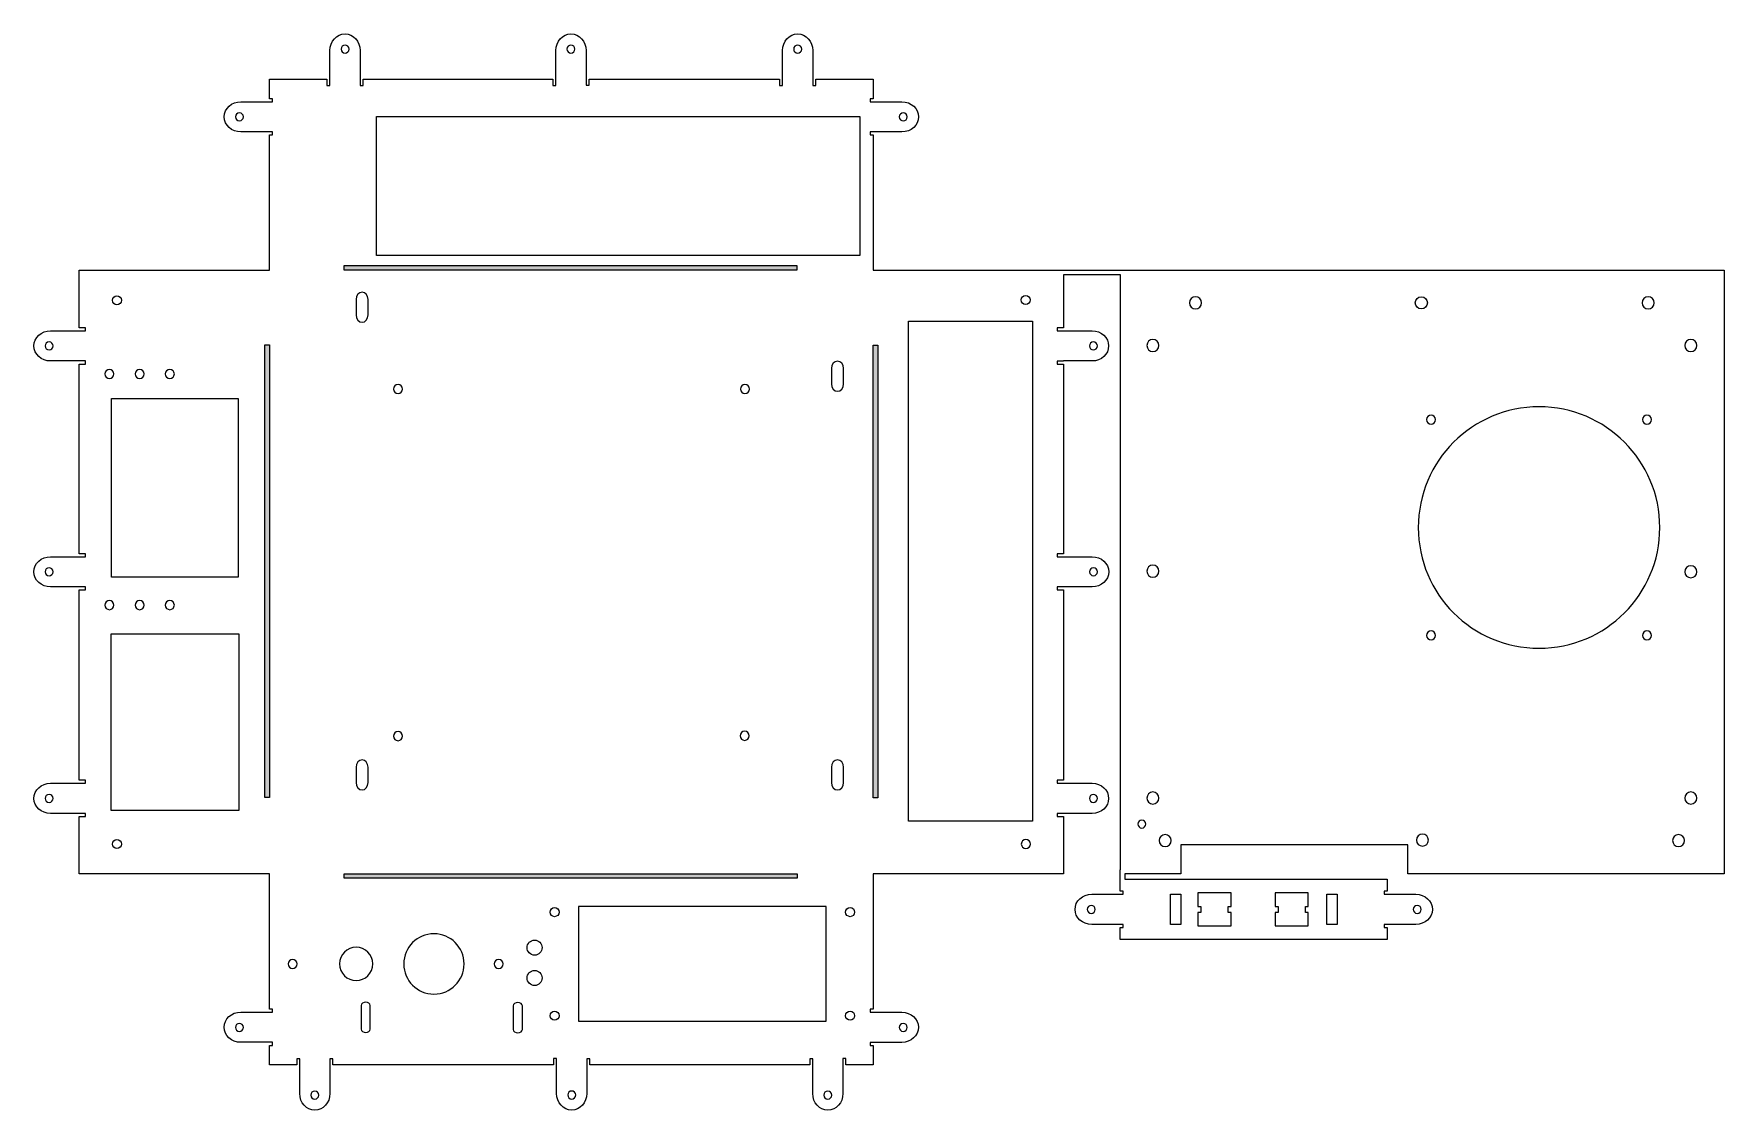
# Model space of a CAD drawing. Header units: inches. Extents: x 17 to 577, y -388 to -32.
import ezdxf

# ---------------------------------------------------------------- set-up
doc = ezdxf.new("R2010")
doc.units = ezdxf.units.IN
doc.header["$MEASUREMENT"] = 0
doc.layers.add('Layer 1', color=7, linetype='Continuous')

# ---------------------------------------------------------------- blocks, each defined once
blk = doc.blocks.new('block 2')
at = {"layer": 'Layer 1', "lineweight": 0}
blk.add_lwpolyline([(279.48, -321.04), (197.48, -321.04), (197.48, -359.04), (279.48, -359.04), (279.48, -321.04)], dxfattribs=at)
for points in [[(191.03, -322.89), (191.03, -322.06), (190.36, -321.39), (189.53, -321.39), (188.7, -321.39), (188.03, -322.06), (188.03, -322.89), (188.03, -323.72), (188.7, -324.39), (189.53, -324.39), (190.36, -324.39), (191.03, -323.72), (191.03, -322.89)], [(288.93, -322.89), (288.93, -322.06), (288.26, -321.39), (287.43, -321.39), (286.6, -321.39), (285.93, -322.06), (285.93, -322.89), (285.93, -323.72), (286.6, -324.39), (287.43, -324.39), (288.26, -324.39), (288.93, -323.72), (288.93, -322.89)], [(191.03, -357.2), (191.03, -356.37), (190.36, -355.7), (189.53, -355.7), (188.7, -355.7), (188.03, -356.37), (188.03, -357.2), (188.03, -358.03), (188.7, -358.7), (189.53, -358.7), (190.36, -358.7), (191.03, -358.03), (191.03, -357.2)], [(288.93, -357.2), (288.93, -356.37), (288.26, -355.7), (287.43, -355.7), (286.6, -355.7), (285.93, -356.37), (285.93, -357.2), (285.93, -358.03), (286.6, -358.7), (287.43, -358.7), (288.26, -358.7), (288.93, -358.03), (288.93, -357.2)]]:
    blk.add_open_spline(points, degree=3, knots=[0, 0, 0, 0, 1, 1, 1, 2, 2, 2, 3, 3, 3, 4, 4, 4, 4], dxfattribs=at)
blk = doc.blocks.new('block 3')
at = {"layer": 'Layer 1', "lineweight": 0}
for points in [[(43.6, -144.58), (43.6, -145.41), (42.93, -146.08), (42.1, -146.08), (41.27, -146.08), (40.6, -145.41), (40.6, -144.58), (40.6, -143.75), (41.27, -143.08), (42.1, -143.08), (42.93, -143.08), (43.6, -143.75), (43.6, -144.58)], [(43.6, -221.18), (43.6, -222.01), (42.93, -222.68), (42.1, -222.68), (41.27, -222.68), (40.6, -222.01), (40.6, -221.18), (40.6, -220.35), (41.27, -219.68), (42.1, -219.68), (42.93, -219.68), (43.6, -220.35), (43.6, -221.18)]]:
    blk.add_open_spline(points, degree=3, knots=[0, 0, 0, 0, 1, 1, 1, 2, 2, 2, 3, 3, 3, 4, 4, 4, 4], dxfattribs=at)
blk = doc.blocks.new('block 4')
at = {"layer": 'Layer 1', "lineweight": 0}
for points in [[(53.6, -144.58), (53.6, -145.41), (52.93, -146.08), (52.1, -146.08), (51.27, -146.08), (50.6, -145.41), (50.6, -144.58), (50.6, -143.75), (51.27, -143.08), (52.1, -143.08), (52.93, -143.08), (53.6, -143.75), (53.6, -144.58)], [(53.6, -221.18), (53.6, -222.01), (52.93, -222.68), (52.1, -222.68), (51.27, -222.68), (50.6, -222.01), (50.6, -221.18), (50.6, -220.35), (51.27, -219.68), (52.1, -219.68), (52.93, -219.68), (53.6, -220.35), (53.6, -221.18)]]:
    blk.add_open_spline(points, degree=3, knots=[0, 0, 0, 0, 1, 1, 1, 2, 2, 2, 3, 3, 3, 4, 4, 4, 4], dxfattribs=at)
blk = doc.blocks.new('block 5')
at = {"layer": 'Layer 1', "lineweight": 0}
for points in [[(63.6, -144.58), (63.6, -145.41), (62.93, -146.08), (62.1, -146.08), (61.27, -146.08), (60.6, -145.41), (60.6, -144.58), (60.6, -143.75), (61.27, -143.08), (62.1, -143.08), (62.93, -143.08), (63.6, -143.75), (63.6, -144.58)], [(63.6, -221.18), (63.6, -222.01), (62.93, -222.68), (62.1, -222.68), (61.27, -222.68), (60.6, -222.01), (60.6, -221.18), (60.6, -220.35), (61.27, -219.68), (62.1, -219.68), (62.93, -219.68), (63.6, -220.35), (63.6, -221.18)]]:
    blk.add_open_spline(points, degree=3, knots=[0, 0, 0, 0, 1, 1, 1, 2, 2, 2, 3, 3, 3, 4, 4, 4, 4], dxfattribs=at)

msp = doc.modelspace()

# ---------------------------------------------------------------- hatches: boundary and pattern name
at = {"layer": 'Layer 1', "true_color": 0xfefeff}
h = msp.add_hatch(color=7, dxfattribs=at)
h.dxf.hatch_style = 2
h.paths.add_polyline_path([(269.82, -110.21), (119.82, -110.21), (119.82, -108.71), (269.82, -108.71)])
h = msp.add_hatch(color=7, dxfattribs=at)
h.dxf.hatch_style = 2
h.paths.add_polyline_path([(93.62, -284.9), (93.62, -134.9), (95.12, -134.9), (95.12, -284.9)])
h = msp.add_hatch(color=7, dxfattribs=at)
h.dxf.hatch_style = 2
h.paths.add_polyline_path([(295.05, -285.02), (295.05, -135.02), (296.55, -135.02), (296.55, -285.02)])
h = msp.add_hatch(color=7, dxfattribs=at)
h.dxf.hatch_style = 2
h.paths.add_polyline_path([(269.88, -311.67), (119.88, -311.67), (119.88, -310.17), (269.88, -310.17)])

# ---------------------------------------------------------------- linework, layer by layer
at = {"layer": 'Layer 1', "lineweight": 0}
for points in [[(290.61, -105.32), (130.61, -105.32), (130.61, -59.31), (290.61, -59.31), (290.61, -105.32)], [(269.82, -110.21), (119.82, -110.21), (119.82, -108.71), (269.82, -108.71), (269.82, -110.21)], [(347.78, -292.74), (306.8, -292.74), (306.8, -127.12), (347.78, -127.12), (347.78, -292.74)], [(93.62, -284.9), (93.62, -134.9), (95.12, -134.9), (95.12, -284.9), (93.62, -284.9)], [(295.05, -285.02), (295.05, -135.02), (296.55, -135.02), (296.55, -285.02), (295.05, -285.02)], [(84.79, -211.96), (42.79, -211.96), (42.79, -152.69), (84.79, -152.69), (84.79, -211.96)], [(84.96, -289.22), (42.63, -289.22), (42.63, -230.66), (84.96, -230.66), (84.96, -289.22)], [(269.88, -311.67), (119.88, -311.67), (119.88, -310.17), (269.88, -310.17), (269.88, -311.67)], [(396.93, -326.97), (393.57, -326.97), (393.57, -316.97), (396.93, -316.97), (396.93, -326.97)], [(402.62, -320.97), (403.6, -320.97), (403.6, -322.97), (402.62, -322.97), (402.62, -327.47), (413.62, -327.47), (413.62, -322.97), (412.62, -322.97), (412.62, -320.97), (413.62, -320.97), (413.62, -316.47), (402.62, -316.47), (402.62, -320.97)], [(428.19, -320.97), (429.18, -320.97), (429.18, -322.97), (428.19, -322.97), (428.19, -327.47), (439.19, -327.47), (439.19, -322.97), (438.2, -322.97), (438.2, -320.97), (439.19, -320.97), (439.19, -316.47), (428.19, -316.47), (428.19, -320.97)], [(448.7, -326.97), (445.34, -326.97), (445.34, -316.97), (448.7, -316.97), (448.7, -326.97)]]:
    msp.add_lwpolyline(points, dxfattribs=at)
for points, knots in [([(576.93, -310.23), (576.93, -310.23), (576.93, -110.23), (576.93, -110.23), (576.93, -110.23), (379.41, -110.23), (379.41, -110.23), (379.41, -110.23), (379.41, -110.2), (379.41, -110.2), (379.41, -110.2), (358.08, -110.2), (358.08, -110.2), (358.08, -110.2), (358.08, -110.2), (358.08, -110.2), (358.08, -110.2), (295.09, -110.2), (295.09, -110.2), (295.09, -110.2), (295.09, -109.93), (295.09, -109.93), (295.09, -109.93), (295.09, -109.9), (295.09, -109.9), (295.09, -109.9), (295.09, -65.41), (295.09, -65.41), (295.09, -65.41), (294.09, -65.41), (294.09, -65.41), (294.09, -65.41), (294.09, -64.41), (294.09, -64.41), (294.09, -64.41), (295.09, -64.41), (295.09, -64.41), (295.09, -64.41), (295.09, -64.41), (295.09, -64.41), (295.09, -64.41), (304.58, -64.41), (304.58, -64.41), (307.62, -64.41), (310.09, -62.17), (310.09, -59.41), (310.09, -56.65), (307.62, -54.41), (304.58, -54.41), (304.58, -54.41), (295.31, -54.41), (295.31, -54.41), (295.31, -54.41), (295.31, -54.41), (295.31, -54.41), (295.31, -54.41), (294.09, -54.41), (294.09, -54.41), (294.09, -54.41), (294.09, -53.41), (294.09, -53.41), (294.09, -53.41), (295.09, -53.41), (295.09, -53.41), (295.09, -53.41), (295.09, -46.93), (295.09, -46.93), (295.09, -46.93), (276.05, -46.93), (276.05, -46.93), (276.05, -46.93), (276.05, -49.03), (276.05, -49.03), (276.05, -49.03), (275.05, -49.03), (275.05, -49.03), (275.05, -49.03), (275.05, -46.93), (275.05, -46.93), (275.05, -46.93), (275.05, -46.91), (275.05, -46.91), (275.05, -46.91), (275.05, -37.46), (275.05, -37.46), (275.05, -34.4), (272.81, -31.92), (270.05, -31.92), (267.29, -31.92), (265.05, -34.4), (265.05, -37.46), (265.05, -37.46), (265.05, -46.93), (265.05, -46.93), (265.05, -46.93), (265.05, -46.93), (265.05, -46.93), (265.05, -46.93), (265.05, -48.97), (265.05, -48.97), (265.05, -48.97), (264.05, -48.97), (264.05, -48.97), (264.05, -48.97), (264.05, -46.93), (264.05, -46.93), (264.05, -46.93), (200.97, -46.93), (200.97, -46.93), (200.97, -46.93), (200.97, -48.96), (200.97, -48.96), (200.97, -48.96), (199.97, -48.96), (199.97, -48.96), (199.97, -48.96), (199.97, -46.93), (199.97, -46.93), (199.97, -46.93), (199.97, -46.9), (199.97, -46.9), (199.97, -46.9), (199.97, -37.44), (199.97, -37.44), (199.97, -34.38), (197.73, -31.9), (194.97, -31.9), (192.21, -31.9), (189.97, -34.38), (189.97, -37.44), (189.97, -37.44), (189.97, -46.93), (189.97, -46.93), (189.97, -46.93), (189.96, -46.93), (189.96, -46.93), (189.96, -46.93), (189.96, -48.97), (189.96, -48.97), (189.96, -48.97), (188.96, -48.97), (188.96, -48.97), (188.96, -48.97), (188.96, -46.93), (188.96, -46.93), (188.96, -46.93), (126.13, -46.93), (126.13, -46.93), (126.13, -46.93), (126.13, -48.99), (126.13, -48.99), (126.13, -48.99), (125.13, -48.99), (125.13, -48.99), (125.13, -48.99), (125.13, -46.93), (125.13, -46.93), (125.13, -46.93), (125.13, -46.93), (125.13, -46.93), (125.13, -46.93), (125.13, -37.45), (125.13, -37.45), (125.13, -34.4), (122.89, -31.92), (120.13, -31.92), (117.37, -31.92), (115.13, -34.4), (115.13, -37.45), (115.13, -37.45), (115.13, -46.93), (115.13, -46.93), (115.13, -46.93), (115.14, -46.93), (115.14, -46.93), (115.14, -46.93), (115.14, -48.99), (115.14, -48.99), (115.14, -48.99), (114.14, -48.99), (114.14, -48.99), (114.14, -48.99), (114.14, -46.93), (114.14, -46.93), (114.14, -46.93), (95.09, -46.93), (95.09, -46.93), (95.09, -46.93), (95.09, -53.4), (95.09, -53.4), (95.09, -53.4), (96.16, -53.4), (96.16, -53.4), (96.16, -53.4), (96.16, -54.4), (96.16, -54.4), (96.16, -54.4), (95.09, -54.4), (95.09, -54.4), (95.09, -54.4), (95.09, -54.4), (95.09, -54.4), (95.09, -54.4), (85.61, -54.4), (85.61, -54.4), (82.57, -54.4), (80.11, -56.64), (80.11, -59.4), (80.11, -62.16), (82.57, -64.4), (85.61, -64.4), (85.61, -64.4), (95.09, -64.4), (95.09, -64.4), (95.09, -64.4), (95.09, -64.41), (95.09, -64.41), (95.09, -64.41), (96.16, -64.41), (96.16, -64.41), (96.16, -64.41), (96.16, -65.41), (96.16, -65.41), (96.16, -65.41), (95.09, -65.41), (95.09, -65.41), (95.09, -65.41), (95.09, -109.93), (95.09, -109.93), (95.09, -109.93), (95.09, -109.93), (95.09, -109.93), (95.09, -109.93), (95.09, -110.2), (95.09, -110.2), (95.09, -110.2), (32.12, -110.2), (32.12, -110.2), (32.12, -110.2), (32.12, -129.3), (32.12, -129.3), (32.12, -129.3), (34.17, -129.3), (34.17, -129.3), (34.17, -129.3), (34.17, -130.3), (34.17, -130.3), (34.17, -130.3), (32.1, -130.3), (32.1, -130.3), (32.1, -130.3), (32.1, -130.29), (32.1, -130.29), (32.1, -130.29), (22.6, -130.29), (22.6, -130.29), (19.55, -130.29), (17.08, -132.53), (17.08, -135.29), (17.08, -138.05), (19.55, -140.29), (22.6, -140.29), (22.6, -140.29), (32.12, -140.29), (32.12, -140.29), (32.12, -140.29), (32.12, -140.29), (32.12, -140.29), (32.12, -140.29), (34.19, -140.29), (34.19, -140.29), (34.19, -140.29), (34.19, -141.29), (34.19, -141.29), (34.19, -141.29), (32.12, -141.29), (32.12, -141.29), (32.12, -141.29), (32.12, -204.13), (32.12, -204.13), (32.12, -204.13), (34.19, -204.13), (34.19, -204.13), (34.19, -204.13), (34.19, -205.13), (34.19, -205.13), (34.19, -205.13), (32.07, -205.13), (32.07, -205.13), (32.07, -205.13), (32.07, -205.13), (32.07, -205.13), (32.07, -205.13), (22.58, -205.13), (22.58, -205.13), (19.53, -205.13), (17.05, -207.37), (17.05, -210.13), (17.05, -212.89), (19.53, -215.13), (22.58, -215.13), (22.58, -215.13), (32.07, -215.13), (32.07, -215.13), (32.07, -215.13), (32.12, -215.13), (32.12, -215.13), (32.12, -215.13), (34.19, -215.13), (34.19, -215.13), (34.19, -215.13), (34.19, -216.13), (34.19, -216.13), (34.19, -216.13), (32.12, -216.13), (32.12, -216.13), (32.12, -216.13), (32.12, -279.21), (32.12, -279.21), (32.12, -279.21), (34.19, -279.21), (34.19, -279.21), (34.19, -279.21), (34.19, -280.21), (34.19, -280.21), (34.19, -280.21), (32.03, -280.21), (32.03, -280.21), (32.03, -280.21), (32.03, -280.21), (32.03, -280.21), (32.03, -280.21), (22.61, -280.21), (22.61, -280.21), (19.55, -280.21), (17.08, -282.45), (17.08, -285.21), (17.08, -287.97), (19.55, -290.21), (22.61, -290.21), (22.61, -290.21), (32.12, -290.21), (32.12, -290.21), (32.12, -290.21), (34.17, -290.21), (34.17, -290.21), (34.17, -290.21), (34.17, -291.21), (34.17, -291.21), (34.17, -291.21), (32.12, -291.21), (32.12, -291.21), (32.12, -291.21), (32.12, -310.2), (32.12, -310.2), (32.12, -310.2), (95.09, -310.2), (95.09, -310.2), (95.09, -310.2), (95.09, -310.49), (95.09, -310.49), (95.09, -310.49), (95.09, -355.01), (95.09, -355.01), (95.09, -355.01), (96.09, -355.01), (96.09, -355.01), (96.09, -355.01), (96.09, -356.01), (96.09, -356.01), (96.09, -356.01), (95.09, -356.01), (95.09, -356.01), (95.09, -356.01), (95.09, -356.01), (95.09, -356.01), (95.09, -356.01), (85.6, -356.01), (85.6, -356.01), (82.55, -356.01), (80.08, -358.25), (80.08, -361.01), (80.08, -363.77), (82.55, -366.01), (85.6, -366.01), (85.6, -366.01), (95.08, -366.01), (95.08, -366.01), (95.08, -366.01), (95.08, -366.01), (95.08, -366.01), (95.08, -366.01), (96.08, -366.01), (96.08, -366.01), (96.08, -366.01), (96.08, -367.01), (96.08, -367.01), (96.08, -367.01), (95.09, -367.01), (95.09, -367.01), (95.09, -367.01), (95.09, -373.49), (95.09, -373.49), (95.09, -373.49), (104.12, -373.49), (104.12, -373.49), (104.12, -373.49), (104.12, -371.43), (104.12, -371.43), (104.12, -371.43), (105.12, -371.43), (105.12, -371.43), (105.12, -371.43), (105.12, -373.49), (105.12, -373.49), (105.12, -373.49), (105.12, -373.6), (105.12, -373.6), (105.12, -373.6), (105.12, -382.97), (105.12, -382.97), (105.12, -386.03), (107.36, -388.5), (110.12, -388.5), (112.88, -388.5), (115.12, -386.03), (115.12, -382.97), (115.12, -382.97), (115.12, -373.63), (115.12, -373.63), (115.12, -373.63), (115.12, -373.63), (115.12, -373.63), (115.12, -373.63), (115.12, -371.44), (115.12, -371.44), (115.12, -371.44), (116.12, -371.44), (116.12, -371.44), (116.12, -371.44), (116.12, -373.49), (116.12, -373.49), (116.12, -373.49), (189.2, -373.49), (189.2, -373.49), (189.2, -373.49), (189.2, -371.4), (189.2, -371.4), (189.2, -371.4), (190.2, -371.4), (190.2, -371.4), (190.2, -371.4), (190.2, -373.49), (190.2, -373.49), (190.2, -373.49), (190.2, -373.59), (190.2, -373.59), (190.2, -373.59), (190.2, -382.96), (190.2, -382.96), (190.2, -386), (192.44, -388.46), (195.2, -388.46), (197.97, -388.46), (200.2, -386), (200.2, -382.96), (200.2, -382.96), (200.2, -373.53), (200.2, -373.53), (200.2, -373.53), (200.2, -373.53), (200.2, -373.53), (200.2, -373.53), (200.2, -371.43), (200.2, -371.43), (200.2, -371.43), (201.2, -371.43), (201.2, -371.43), (201.2, -371.43), (201.2, -373.49), (201.2, -373.49), (201.2, -373.49), (274.04, -373.49), (274.04, -373.49), (274.04, -373.49), (274.04, -371.44), (274.04, -371.44), (274.04, -371.44), (275.04, -371.44), (275.04, -371.44), (275.04, -371.44), (275.04, -373.49), (275.04, -373.49), (275.04, -373.49), (275.04, -373.49), (275.04, -373.49), (275.04, -373.49), (275.04, -382.97), (275.04, -382.97), (275.04, -386.02), (277.28, -388.5), (280.04, -388.5), (282.8, -388.5), (285.04, -386.02), (285.04, -382.97), (285.04, -382.97), (285.04, -373.5), (285.04, -373.5), (285.04, -373.5), (285.04, -373.5), (285.04, -373.5), (285.04, -373.5), (285.04, -371.42), (285.04, -371.42), (285.04, -371.42), (286.04, -371.42), (286.04, -371.42), (286.04, -371.42), (286.04, -373.49), (286.04, -373.49), (286.04, -373.49), (295.09, -373.49), (295.09, -373.49), (295.09, -373.49), (295.09, -367.02), (295.09, -367.02), (295.09, -367.02), (294.09, -367.02), (294.09, -367.02), (294.09, -367.02), (294.09, -366.02), (294.09, -366.02), (294.09, -366.02), (295.09, -366.02), (295.09, -366.02), (295.09, -366.02), (295.09, -366.02), (295.09, -366.02), (295.09, -366.02), (304.56, -366.02), (304.56, -366.02), (307.6, -366.02), (310.06, -363.78), (310.06, -361.02), (310.06, -358.26), (307.6, -356.02), (304.56, -356.02), (304.56, -356.02), (295.09, -356.02), (295.09, -356.02), (295.09, -356.02), (295.09, -356.02), (295.09, -356.02), (295.09, -356.02), (294.08, -356.02), (294.08, -356.02), (294.08, -356.02), (294.08, -355.02), (294.08, -355.02), (294.08, -355.02), (295.09, -355.02), (295.09, -355.02), (295.09, -355.02), (295.09, -310.49), (295.09, -310.49), (295.09, -310.49), (295.09, -310.49), (295.09, -310.49), (295.09, -310.49), (295.09, -310.2), (295.09, -310.2), (295.09, -310.2), (358.08, -310.2), (358.08, -310.2), (358.08, -310.2), (358.08, -291.21), (358.08, -291.21), (358.08, -291.21), (356.04, -291.21), (356.04, -291.21), (356.04, -291.21), (356.04, -290.21), (356.04, -290.21), (356.04, -290.21), (358.08, -290.21), (358.08, -290.21), (358.08, -290.21), (358.09, -290.21), (358.09, -290.21), (358.09, -290.21), (367.56, -290.21), (367.56, -290.21), (370.6, -290.21), (373.06, -287.97), (373.06, -285.21), (373.06, -282.45), (370.6, -280.21), (367.56, -280.21), (367.56, -280.21), (358.09, -280.21), (358.09, -280.21), (358.09, -280.21), (358.09, -280.21), (358.09, -280.21), (358.09, -280.21), (356.03, -280.21), (356.03, -280.21), (356.03, -280.21), (356.03, -279.21), (356.03, -279.21), (356.03, -279.21), (358.08, -279.21), (358.08, -279.21), (358.08, -279.21), (358.08, -216.13), (358.08, -216.13), (358.08, -216.13), (356.03, -216.13), (356.03, -216.13), (356.03, -216.13), (356.03, -215.13), (356.03, -215.13), (356.03, -215.13), (358.08, -215.13), (358.08, -215.13), (358.08, -215.13), (358.12, -215.13), (358.12, -215.13), (358.12, -215.13), (367.58, -215.13), (367.58, -215.13), (370.62, -215.13), (373.09, -212.89), (373.09, -210.13), (373.09, -207.37), (370.62, -205.13), (367.58, -205.13), (367.58, -205.13), (358.13, -205.13), (358.13, -205.13), (358.13, -205.13), (358.13, -205.13), (358.13, -205.13), (358.13, -205.13), (356.02, -205.13), (356.02, -205.13), (356.02, -205.13), (356.02, -204.13), (356.02, -204.13), (356.02, -204.13), (358.08, -204.13), (358.08, -204.13), (358.08, -204.13), (358.08, -141.3), (358.08, -141.3), (358.08, -141.3), (356.03, -141.3), (356.03, -141.3), (356.03, -141.3), (356.03, -140.3), (356.03, -140.3), (356.03, -140.3), (358.08, -140.3), (358.08, -140.3), (358.08, -140.3), (358.08, -140.29), (358.08, -140.29), (358.08, -140.29), (367.56, -140.29), (367.56, -140.29), (370.6, -140.29), (373.06, -138.05), (373.06, -135.29), (373.06, -132.53), (370.6, -130.29), (367.56, -130.29), (367.56, -130.29), (358.08, -130.29), (358.08, -130.29), (358.08, -130.29), (358.08, -130.29), (358.08, -130.29), (358.08, -130.29), (356.02, -130.29), (356.02, -130.29), (356.02, -130.29), (356.02, -129.29), (356.02, -129.29), (356.02, -129.29), (358.08, -129.29), (358.08, -129.29), (358.08, -129.29), (358.08, -111.7), (358.08, -111.7), (358.08, -111.7), (376.93, -111.7), (376.93, -111.7), (376.93, -111.7), (376.93, -308.89), (376.93, -308.89), (376.93, -308.89), (376.92, -308.89), (376.92, -308.89), (376.92, -308.89), (376.92, -311.97), (376.92, -311.97), (376.92, -311.97), (376.92, -311.97), (376.92, -311.97), (376.92, -311.97), (376.92, -315.97), (376.92, -315.97), (376.92, -315.97), (377.91, -315.97), (377.91, -315.97), (377.91, -315.97), (377.91, -316.97), (377.91, -316.97), (377.91, -316.97), (376.92, -316.97), (376.92, -316.97), (376.92, -316.97), (376.92, -316.97), (376.92, -316.97), (376.92, -316.97), (367.45, -316.97), (367.45, -316.97), (364.39, -316.97), (361.91, -319.21), (361.91, -321.97), (361.91, -324.73), (364.39, -326.97), (367.45, -326.97), (367.45, -326.97), (376.92, -326.97), (376.92, -326.97), (376.92, -326.97), (376.92, -326.97), (376.92, -326.97), (376.92, -326.97), (377.91, -326.97), (377.91, -326.97), (377.91, -326.97), (377.91, -327.97), (377.91, -327.97), (377.91, -327.97), (376.92, -327.97), (376.92, -327.97), (376.92, -327.97), (376.92, -331.97), (376.92, -331.97), (376.92, -331.97), (396.89, -331.97), (396.89, -331.97), (396.89, -331.97), (396.92, -331.97), (396.92, -331.97), (396.92, -331.97), (445.31, -331.97), (445.31, -331.97), (445.31, -331.97), (445.39, -331.97), (445.39, -331.97), (445.39, -331.97), (465.31, -331.97), (465.31, -331.97), (465.31, -331.97), (465.31, -327.98), (465.31, -327.98), (465.31, -327.98), (464.32, -327.98), (464.32, -327.98), (464.32, -327.98), (464.32, -326.98), (464.32, -326.98), (464.32, -326.98), (465.31, -326.98), (465.31, -326.98), (465.31, -326.98), (465.31, -326.98), (465.31, -326.98), (465.31, -326.98), (474.8, -326.98), (474.8, -326.98), (477.84, -326.98), (480.3, -324.74), (480.3, -321.98), (480.3, -319.22), (477.84, -316.98), (474.8, -316.98), (474.8, -316.98), (465.41, -316.98), (465.41, -316.98), (465.41, -316.98), (465.41, -316.98), (465.41, -316.98), (465.41, -316.98), (464.31, -316.98), (464.31, -316.98), (464.31, -316.98), (464.31, -315.98), (464.31, -315.98), (464.31, -315.98), (465.31, -315.98), (465.31, -315.98), (465.31, -315.98), (465.31, -311.97), (465.31, -311.97), (465.31, -311.97), (445.39, -311.97), (445.39, -311.97), (445.39, -311.97), (445.31, -311.97), (445.31, -311.97), (445.31, -311.97), (396.92, -311.97), (396.92, -311.97), (396.92, -311.97), (396.89, -311.97), (396.89, -311.97), (396.89, -311.97), (378.42, -311.97), (378.42, -311.97), (378.42, -311.97), (378.42, -310.23), (378.42, -310.23), (378.42, -310.23), (396.97, -310.23), (396.97, -310.23), (396.97, -310.23), (396.97, -300.56), (396.97, -300.56), (396.97, -300.56), (472.15, -300.56), (472.15, -300.56), (472.15, -300.56), (472.15, -310.23), (472.15, -310.23), (472.15, -310.23), (576.93, -310.23), (576.93, -310.23)], [0, 0, 0, 0, 1, 1, 1, 2, 2, 2, 3, 3, 3, 4, 4, 4, 5, 5, 5, 6, 6, 6, 7, 7, 7, 8, 8, 8, 9, 9, 9, 10, 10, 10, 11, 11, 11, 12, 12, 12, 13, 13, 13, 14, 14, 14, 15, 15, 15, 16, 16, 16, 17, 17, 17, 18, 18, 18, 19, 19, 19, 20, 20, 20, 21, 21, 21, 22, 22, 22, 23, 23, 23, 24, 24, 24, 25, 25, 25, 26, 26, 26, 27, 27, 27, 28, 28, 28, 29, 29, 29, 30, 30, 30, 31, 31, 31, 32, 32, 32, 33, 33, 33, 34, 34, 34, 35, 35, 35, 36, 36, 36, 37, 37, 37, 38, 38, 38, 39, 39, 39, 40, 40, 40, 41, 41, 41, 42, 42, 42, 43, 43, 43, 44, 44, 44, 45, 45, 45, 46, 46, 46, 47, 47, 47, 48, 48, 48, 49, 49, 49, 50, 50, 50, 51, 51, 51, 52, 52, 52, 53, 53, 53, 54, 54, 54, 55, 55, 55, 56, 56, 56, 57, 57, 57, 58, 58, 58, 59, 59, 59, 60, 60, 60, 61, 61, 61, 62, 62, 62, 63, 63, 63, 64, 64, 64, 65, 65, 65, 66, 66, 66, 67, 67, 67, 68, 68, 68, 69, 69, 69, 70, 70, 70, 71, 71, 71, 72, 72, 72, 73, 73, 73, 74, 74, 74, 75, 75, 75, 76, 76, 76, 77, 77, 77, 78, 78, 78, 79, 79, 79, 80, 80, 80, 81, 81, 81, 82, 82, 82, 83, 83, 83, 84, 84, 84, 85, 85, 85, 86, 86, 86, 87, 87, 87, 88, 88, 88, 89, 89, 89, 90, 90, 90, 91, 91, 91, 92, 92, 92, 93, 93, 93, 94, 94, 94, 95, 95, 95, 96, 96, 96, 97, 97, 97, 98, 98, 98, 99, 99, 99, 100, 100, 100, 101, 101, 101, 102, 102, 102, 103, 103, 103, 104, 104, 104, 105, 105, 105, 106, 106, 106, 107, 107, 107, 108, 108, 108, 109, 109, 109, 110, 110, 110, 111, 111, 111, 112, 112, 112, 113, 113, 113, 114, 114, 114, 115, 115, 115, 116, 116, 116, 117, 117, 117, 118, 118, 118, 119, 119, 119, 120, 120, 120, 121, 121, 121, 122, 122, 122, 123, 123, 123, 124, 124, 124, 125, 125, 125, 126, 126, 126, 127, 127, 127, 128, 128, 128, 129, 129, 129, 130, 130, 130, 131, 131, 131, 132, 132, 132, 133, 133, 133, 134, 134, 134, 135, 135, 135, 136, 136, 136, 137, 137, 137, 138, 138, 138, 139, 139, 139, 140, 140, 140, 141, 141, 141, 142, 142, 142, 143, 143, 143, 144, 144, 144, 145, 145, 145, 146, 146, 146, 147, 147, 147, 148, 148, 148, 149, 149, 149, 150, 150, 150, 151, 151, 151, 152, 152, 152, 153, 153, 153, 154, 154, 154, 155, 155, 155, 156, 156, 156, 157, 157, 157, 158, 158, 158, 159, 159, 159, 160, 160, 160, 161, 161, 161, 162, 162, 162, 163, 163, 163, 164, 164, 164, 165, 165, 165, 166, 166, 166, 167, 167, 167, 168, 168, 168, 169, 169, 169, 170, 170, 170, 171, 171, 171, 172, 172, 172, 173, 173, 173, 174, 174, 174, 175, 175, 175, 176, 176, 176, 177, 177, 177, 178, 178, 178, 179, 179, 179, 180, 180, 180, 181, 181, 181, 182, 182, 182, 183, 183, 183, 184, 184, 184, 185, 185, 185, 186, 186, 186, 187, 187, 187, 188, 188, 188, 189, 189, 189, 190, 190, 190, 191, 191, 191, 192, 192, 192, 193, 193, 193, 194, 194, 194, 195, 195, 195, 196, 196, 196, 197, 197, 197, 198, 198, 198, 199, 199, 199, 200, 200, 200, 201, 201, 201, 202, 202, 202, 203, 203, 203, 204, 204, 204, 205, 205, 205, 206, 206, 206, 207, 207, 207, 208, 208, 208, 209, 209, 209, 210, 210, 210, 211, 211, 211, 212, 212, 212, 213, 213, 213, 214, 214, 214, 215, 215, 215, 216, 216, 216, 217, 217, 217, 218, 218, 218, 219, 219, 219, 220, 220, 220, 221, 221, 221, 222, 222, 222, 223, 223, 223, 224, 224, 224, 225, 225, 225, 226, 226, 226, 227, 227, 227, 228, 228, 228, 229, 229, 229, 230, 230, 230, 231, 231, 231, 232, 232, 232, 233, 233, 233, 234, 234, 234, 235, 235, 235, 236, 236, 236, 237, 237, 237, 238, 238, 238, 239, 239, 239, 240, 240, 240, 241, 241, 241, 242, 242, 242, 243, 243, 243, 244, 244, 244, 245, 245, 245, 246, 246, 246, 247, 247, 247, 248, 248, 248, 249, 249, 249, 250, 250, 250, 251, 251, 251, 252, 252, 252, 253, 253, 253, 254, 254, 254, 255, 255, 255, 256, 256, 256, 257, 257, 257, 258, 258, 258, 259, 259, 259, 260, 260, 260, 261, 261, 261, 262, 262, 262, 263, 263, 263, 264, 264, 264, 265, 265, 265, 266, 266, 266, 267, 267, 267, 268, 268, 268, 269, 269, 269, 270, 270, 270, 271, 271, 271, 272, 272, 272, 273, 273, 273, 274, 274, 274, 275, 275, 275, 276, 276, 276, 277, 277, 277, 278, 278, 278, 279, 279, 279, 280, 280, 280, 280]), ([(120.13, -35.66), (120.86, -35.66), (121.46, -36.25), (121.46, -36.98), (121.46, -36.98), (121.46, -36.98), (121.46, -36.98), (121.46, -37.71), (120.86, -38.31), (120.13, -38.31), (120.13, -38.31), (120.13, -38.31), (120.13, -38.31), (119.4, -38.31), (118.81, -37.71), (118.81, -36.98), (118.81, -36.98), (118.81, -36.98), (118.81, -36.98), (118.81, -36.25), (119.4, -35.66), (120.13, -35.66), (120.13, -35.66), (120.13, -35.66), (120.13, -35.66)], [0, 0, 0, 0, 1, 1, 1, 2, 2, 2, 3, 3, 3, 4, 4, 4, 5, 5, 5, 6, 6, 6, 7, 7, 7, 8, 8, 8, 8]), ([(194.97, -35.63), (195.7, -35.63), (196.29, -36.22), (196.29, -36.95), (196.29, -36.95), (196.29, -36.95), (196.29, -36.95), (196.29, -37.68), (195.7, -38.28), (194.97, -38.28), (194.97, -38.28), (194.97, -38.28), (194.97, -38.28), (194.24, -38.28), (193.64, -37.68), (193.64, -36.95), (193.64, -36.95), (193.64, -36.95), (193.64, -36.95), (193.64, -36.22), (194.24, -35.63), (194.97, -35.63), (194.97, -35.63), (194.97, -35.63), (194.97, -35.63)], [0, 0, 0, 0, 1, 1, 1, 2, 2, 2, 3, 3, 3, 4, 4, 4, 5, 5, 5, 6, 6, 6, 7, 7, 7, 8, 8, 8, 8]), ([(270.05, -35.66), (270.78, -35.66), (271.38, -36.25), (271.38, -36.98), (271.38, -36.98), (271.38, -36.98), (271.38, -36.98), (271.38, -37.71), (270.78, -38.31), (270.05, -38.31), (270.05, -38.31), (270.05, -38.31), (270.05, -38.31), (269.32, -38.31), (268.73, -37.71), (268.73, -36.98), (268.73, -36.98), (268.73, -36.98), (268.73, -36.98), (268.73, -36.25), (269.32, -35.66), (270.05, -35.66), (270.05, -35.66), (270.05, -35.66), (270.05, -35.66)], [0, 0, 0, 0, 1, 1, 1, 2, 2, 2, 3, 3, 3, 4, 4, 4, 5, 5, 5, 6, 6, 6, 7, 7, 7, 8, 8, 8, 8]), ([(83.84, -59.4), (83.84, -58.67), (84.43, -58.08), (85.16, -58.08), (85.16, -58.08), (85.16, -58.08), (85.16, -58.08), (85.9, -58.08), (86.49, -58.67), (86.49, -59.4), (86.49, -59.4), (86.49, -59.4), (86.49, -59.4), (86.49, -60.13), (85.9, -60.73), (85.16, -60.73), (85.16, -60.73), (85.16, -60.73), (85.16, -60.73), (84.43, -60.73), (83.84, -60.13), (83.84, -59.4), (83.84, -59.4), (83.84, -59.4), (83.84, -59.4)], [0, 0, 0, 0, 1, 1, 1, 2, 2, 2, 3, 3, 3, 4, 4, 4, 5, 5, 5, 6, 6, 6, 7, 7, 7, 8, 8, 8, 8]), ([(306.36, -59.41), (306.36, -60.14), (305.77, -60.73), (305.04, -60.73), (305.04, -60.73), (305.04, -60.73), (305.04, -60.73), (304.3, -60.73), (303.71, -60.14), (303.71, -59.41), (303.71, -59.41), (303.71, -59.41), (303.71, -59.41), (303.71, -58.68), (304.3, -58.08), (305.04, -58.08), (305.04, -58.08), (305.04, -58.08), (305.04, -58.08), (305.77, -58.08), (306.36, -58.68), (306.36, -59.41), (306.36, -59.41), (306.36, -59.41), (306.36, -59.41)], [0, 0, 0, 0, 1, 1, 1, 2, 2, 2, 3, 3, 3, 4, 4, 4, 5, 5, 5, 6, 6, 6, 7, 7, 7, 8, 8, 8, 8]), ([(127.77, -125.01), (127.77, -126.37), (126.87, -127.47), (125.77, -127.47), (125.77, -127.47), (125.77, -127.47), (125.77, -127.47), (124.66, -127.47), (123.77, -126.37), (123.77, -125.01), (123.77, -125.01), (123.77, -119.93), (123.77, -119.93), (123.77, -118.57), (124.66, -117.47), (125.77, -117.47), (125.77, -117.47), (125.77, -117.47), (125.77, -117.47), (126.87, -117.47), (127.77, -118.57), (127.77, -119.93), (127.77, -119.93), (127.77, -125.01), (127.77, -125.01)], [0, 0, 0, 0, 1, 1, 1, 2, 2, 2, 3, 3, 3, 4, 4, 4, 5, 5, 5, 6, 6, 6, 7, 7, 7, 8, 8, 8, 8]), ([(43.07, -120.19), (43.07, -121.02), (43.74, -121.69), (44.57, -121.69), (45.4, -121.69), (46.07, -121.02), (46.07, -120.19), (46.07, -119.37), (45.4, -118.69), (44.57, -118.69), (43.74, -118.69), (43.07, -119.37), (43.07, -120.19)], [0, 0, 0, 0, 1, 1, 1, 2, 2, 2, 3, 3, 3, 4, 4, 4, 4]), ([(344.07, -120.06), (344.07, -120.89), (344.75, -121.56), (345.57, -121.56), (346.4, -121.56), (347.07, -120.89), (347.07, -120.06), (347.07, -119.23), (346.4, -118.56), (345.57, -118.56), (344.75, -118.56), (344.07, -119.23), (344.07, -120.06)], [0, 0, 0, 0, 1, 1, 1, 2, 2, 2, 3, 3, 3, 4, 4, 4, 4]), ([(403.84, -121.04), (403.84, -122.14), (402.94, -123.04), (401.84, -123.04), (401.84, -123.04), (401.84, -123.04), (401.84, -123.04), (400.73, -123.04), (399.84, -122.14), (399.84, -121.04), (399.84, -121.04), (399.84, -121.04), (399.84, -121.04), (399.84, -119.93), (400.73, -119.04), (401.84, -119.04), (401.84, -119.04), (401.84, -119.04), (401.84, -119.04), (402.94, -119.04), (403.84, -119.93), (403.84, -121.04), (403.84, -121.04), (403.84, -121.04), (403.84, -121.04)], [0, 0, 0, 0, 1, 1, 1, 2, 2, 2, 3, 3, 3, 4, 4, 4, 5, 5, 5, 6, 6, 6, 7, 7, 7, 8, 8, 8, 8]), ([(478.62, -121.04), (478.62, -119.93), (477.73, -119.04), (476.62, -119.04), (476.62, -119.04), (476.62, -119.04), (476.62, -119.04), (475.52, -119.04), (474.62, -119.93), (474.62, -121.04), (474.62, -121.04), (474.62, -121.04), (474.62, -121.04), (474.62, -122.14), (475.52, -123.04), (476.62, -123.04), (476.62, -123.04), (476.62, -123.04), (476.62, -123.04), (477.73, -123.04), (478.62, -122.14), (478.62, -121.04), (478.62, -121.04), (478.62, -121.04), (478.62, -121.04)], [0, 0, 0, 0, 1, 1, 1, 2, 2, 2, 3, 3, 3, 4, 4, 4, 5, 5, 5, 6, 6, 6, 7, 7, 7, 8, 8, 8, 8]), ([(553.77, -121.04), (553.77, -122.14), (552.87, -123.04), (551.77, -123.04), (551.77, -123.04), (551.77, -123.04), (551.77, -123.04), (550.66, -123.04), (549.77, -122.14), (549.77, -121.04), (549.77, -121.04), (549.77, -121.04), (549.77, -121.04), (549.77, -119.93), (550.66, -119.04), (551.77, -119.04), (551.77, -119.04), (551.77, -119.04), (551.77, -119.04), (552.87, -119.04), (553.77, -119.93), (553.77, -121.04), (553.77, -121.04), (553.77, -121.04), (553.77, -121.04)], [0, 0, 0, 0, 1, 1, 1, 2, 2, 2, 3, 3, 3, 4, 4, 4, 5, 5, 5, 6, 6, 6, 7, 7, 7, 8, 8, 8, 8]), ([(20.81, -135.29), (20.81, -134.56), (21.4, -133.97), (22.14, -133.97), (22.14, -133.97), (22.14, -133.97), (22.14, -133.97), (22.87, -133.97), (23.46, -134.56), (23.46, -135.29), (23.46, -135.29), (23.46, -135.29), (23.46, -135.29), (23.46, -136.02), (22.87, -136.62), (22.14, -136.62), (22.14, -136.62), (22.14, -136.62), (22.14, -136.62), (21.4, -136.62), (20.81, -136.02), (20.81, -135.29), (20.81, -135.29), (20.81, -135.29), (20.81, -135.29)], [0, 0, 0, 0, 1, 1, 1, 2, 2, 2, 3, 3, 3, 4, 4, 4, 5, 5, 5, 6, 6, 6, 7, 7, 7, 8, 8, 8, 8]), ([(369.33, -135.29), (369.33, -136.02), (368.74, -136.62), (368.01, -136.62), (368.01, -136.62), (368.01, -136.62), (368.01, -136.62), (367.28, -136.62), (366.68, -136.02), (366.68, -135.29), (366.68, -135.29), (366.68, -135.29), (366.68, -135.29), (366.68, -134.56), (367.28, -133.97), (368.01, -133.97), (368.01, -133.97), (368.01, -133.97), (368.01, -133.97), (368.74, -133.97), (369.33, -134.56), (369.33, -135.29), (369.33, -135.29), (369.33, -135.29), (369.33, -135.29)], [0, 0, 0, 0, 1, 1, 1, 2, 2, 2, 3, 3, 3, 4, 4, 4, 5, 5, 5, 6, 6, 6, 7, 7, 7, 8, 8, 8, 8]), ([(389.72, -135.15), (389.72, -136.25), (388.83, -137.15), (387.72, -137.15), (387.72, -137.15), (387.72, -137.15), (387.72, -137.15), (386.62, -137.15), (385.72, -136.25), (385.72, -135.15), (385.72, -135.15), (385.72, -135.15), (385.72, -135.15), (385.72, -134.04), (386.62, -133.15), (387.72, -133.15), (387.72, -133.15), (387.72, -133.15), (387.72, -133.15), (388.83, -133.15), (389.72, -134.04), (389.72, -135.15), (389.72, -135.15), (389.72, -135.15), (389.72, -135.15)], [0, 0, 0, 0, 1, 1, 1, 2, 2, 2, 3, 3, 3, 4, 4, 4, 5, 5, 5, 6, 6, 6, 7, 7, 7, 8, 8, 8, 8]), ([(567.88, -135.15), (567.88, -136.25), (566.98, -137.15), (565.88, -137.15), (565.88, -137.15), (565.88, -137.15), (565.88, -137.15), (564.77, -137.15), (563.88, -136.25), (563.88, -135.15), (563.88, -135.15), (563.88, -135.15), (563.88, -135.15), (563.88, -134.04), (564.77, -133.15), (565.88, -133.15), (565.88, -133.15), (565.88, -133.15), (565.88, -133.15), (566.98, -133.15), (567.88, -134.04), (567.88, -135.15), (567.88, -135.15), (567.88, -135.15), (567.88, -135.15)], [0, 0, 0, 0, 1, 1, 1, 2, 2, 2, 3, 3, 3, 4, 4, 4, 5, 5, 5, 6, 6, 6, 7, 7, 7, 8, 8, 8, 8]), ([(285.26, -147.87), (285.26, -149.23), (284.36, -150.33), (283.26, -150.33), (283.26, -150.33), (283.26, -150.33), (283.26, -150.33), (282.15, -150.33), (281.26, -149.23), (281.26, -147.87), (281.26, -147.87), (281.26, -142.79), (281.26, -142.79), (281.26, -141.44), (282.15, -140.33), (283.26, -140.33), (283.26, -140.33), (283.26, -140.33), (283.26, -140.33), (284.36, -140.33), (285.26, -141.44), (285.26, -142.79), (285.26, -142.79), (285.26, -147.87), (285.26, -147.87)], [0, 0, 0, 0, 1, 1, 1, 2, 2, 2, 3, 3, 3, 4, 4, 4, 5, 5, 5, 6, 6, 6, 7, 7, 7, 8, 8, 8, 8]), ([(139.2, -149.58), (139.2, -150.41), (138.53, -151.08), (137.7, -151.08), (136.87, -151.08), (136.2, -150.41), (136.2, -149.58), (136.2, -148.75), (136.87, -148.08), (137.7, -148.08), (138.53, -148.08), (139.2, -148.75), (139.2, -149.58)], [0, 0, 0, 0, 1, 1, 1, 2, 2, 2, 3, 3, 3, 4, 4, 4, 4]), ([(254.09, -149.58), (254.09, -150.41), (253.42, -151.08), (252.59, -151.08), (251.76, -151.08), (251.09, -150.41), (251.09, -149.58), (251.09, -148.75), (251.76, -148.08), (252.59, -148.08), (253.42, -148.08), (254.09, -148.75), (254.09, -149.58)], [0, 0, 0, 0, 1, 1, 1, 2, 2, 2, 3, 3, 3, 4, 4, 4, 4]), ([(555.61, -195.47), (555.61, -217.57), (537.7, -235.47), (515.61, -235.47), (493.52, -235.47), (475.61, -217.57), (475.61, -195.47), (475.61, -173.38), (493.52, -155.47), (515.61, -155.47), (537.7, -155.47), (555.61, -173.38), (555.61, -195.47)], [0, 0, 0, 0, 1, 1, 1, 2, 2, 2, 3, 3, 3, 4, 4, 4, 4]), ([(481.36, -159.72), (481.36, -160.55), (480.68, -161.22), (479.86, -161.22), (479.03, -161.22), (478.36, -160.55), (478.36, -159.72), (478.36, -158.9), (479.03, -158.22), (479.86, -158.22), (480.68, -158.22), (481.36, -158.9), (481.36, -159.72)], [0, 0, 0, 0, 1, 1, 1, 2, 2, 2, 3, 3, 3, 4, 4, 4, 4]), ([(552.86, -159.72), (552.86, -160.55), (552.18, -161.22), (551.36, -161.22), (550.53, -161.22), (549.86, -160.55), (549.86, -159.72), (549.86, -158.9), (550.53, -158.22), (551.36, -158.22), (552.18, -158.22), (552.86, -158.9), (552.86, -159.72)], [0, 0, 0, 0, 1, 1, 1, 2, 2, 2, 3, 3, 3, 4, 4, 4, 4]), ([(20.78, -210.13), (20.78, -209.4), (21.38, -208.8), (22.11, -208.8), (22.11, -208.8), (22.11, -208.8), (22.11, -208.8), (22.84, -208.8), (23.43, -209.4), (23.43, -210.13), (23.43, -210.13), (23.43, -210.13), (23.43, -210.13), (23.43, -210.86), (22.84, -211.45), (22.11, -211.45), (22.11, -211.45), (22.11, -211.45), (22.11, -211.45), (21.38, -211.45), (20.78, -210.86), (20.78, -210.13), (20.78, -210.13), (20.78, -210.13), (20.78, -210.13)], [0, 0, 0, 0, 1, 1, 1, 2, 2, 2, 3, 3, 3, 4, 4, 4, 5, 5, 5, 6, 6, 6, 7, 7, 7, 8, 8, 8, 8]), ([(369.36, -210.13), (369.36, -210.86), (368.77, -211.45), (368.04, -211.45), (368.04, -211.45), (368.04, -211.45), (368.04, -211.45), (367.31, -211.45), (366.71, -210.86), (366.71, -210.13), (366.71, -210.13), (366.71, -210.13), (366.71, -210.13), (366.71, -209.4), (367.31, -208.8), (368.04, -208.8), (368.04, -208.8), (368.04, -208.8), (368.04, -208.8), (368.77, -208.8), (369.36, -209.4), (369.36, -210.13), (369.36, -210.13), (369.36, -210.13), (369.36, -210.13)], [0, 0, 0, 0, 1, 1, 1, 2, 2, 2, 3, 3, 3, 4, 4, 4, 5, 5, 5, 6, 6, 6, 7, 7, 7, 8, 8, 8, 8]), ([(387.72, -211.94), (386.62, -211.94), (385.72, -211.04), (385.72, -209.94), (385.72, -209.94), (385.72, -209.94), (385.72, -209.94), (385.72, -208.83), (386.62, -207.94), (387.72, -207.94), (387.72, -207.94), (387.72, -207.94), (387.72, -207.94), (388.83, -207.94), (389.72, -208.83), (389.72, -209.94), (389.72, -209.94), (389.72, -209.94), (389.72, -209.94), (389.72, -211.04), (388.83, -211.94), (387.72, -211.94), (387.72, -211.94), (387.72, -211.94), (387.72, -211.94)], [0, 0, 0, 0, 1, 1, 1, 2, 2, 2, 3, 3, 3, 4, 4, 4, 5, 5, 5, 6, 6, 6, 7, 7, 7, 8, 8, 8, 8]), ([(565.88, -208.11), (566.98, -208.11), (567.88, -209.01), (567.88, -210.11), (567.88, -210.11), (567.88, -210.11), (567.88, -210.11), (567.88, -211.22), (566.98, -212.11), (565.88, -212.11), (565.88, -212.11), (565.88, -212.11), (565.88, -212.11), (564.77, -212.11), (563.88, -211.22), (563.88, -210.11), (563.88, -210.11), (563.88, -210.11), (563.88, -210.11), (563.88, -209.01), (564.77, -208.11), (565.88, -208.11), (565.88, -208.11), (565.88, -208.11), (565.88, -208.11)], [0, 0, 0, 0, 1, 1, 1, 2, 2, 2, 3, 3, 3, 4, 4, 4, 5, 5, 5, 6, 6, 6, 7, 7, 7, 8, 8, 8, 8]), ([(481.36, -231.22), (481.36, -232.05), (480.68, -232.72), (479.86, -232.72), (479.03, -232.72), (478.36, -232.05), (478.36, -231.22), (478.36, -230.39), (479.03, -229.72), (479.86, -229.72), (480.68, -229.72), (481.36, -230.39), (481.36, -231.22)], [0, 0, 0, 0, 1, 1, 1, 2, 2, 2, 3, 3, 3, 4, 4, 4, 4]), ([(552.86, -231.22), (552.86, -232.05), (552.18, -232.72), (551.36, -232.72), (550.53, -232.72), (549.86, -232.05), (549.86, -231.22), (549.86, -230.39), (550.53, -229.72), (551.36, -229.72), (552.18, -229.72), (552.86, -230.39), (552.86, -231.22)], [0, 0, 0, 0, 1, 1, 1, 2, 2, 2, 3, 3, 3, 4, 4, 4, 4]), ([(139.2, -264.58), (139.2, -265.41), (138.53, -266.08), (137.7, -266.08), (136.87, -266.08), (136.2, -265.41), (136.2, -264.58), (136.2, -263.76), (136.87, -263.08), (137.7, -263.08), (138.53, -263.08), (139.2, -263.76), (139.2, -264.58)], [0, 0, 0, 0, 1, 1, 1, 2, 2, 2, 3, 3, 3, 4, 4, 4, 4]), ([(253.97, -264.47), (253.97, -265.29), (253.3, -265.97), (252.47, -265.97), (251.64, -265.97), (250.97, -265.29), (250.97, -264.47), (250.97, -263.64), (251.64, -262.97), (252.47, -262.97), (253.3, -262.97), (253.97, -263.64), (253.97, -264.47)], [0, 0, 0, 0, 1, 1, 1, 2, 2, 2, 3, 3, 3, 4, 4, 4, 4]), ([(127.77, -279.95), (127.77, -281.31), (126.87, -282.41), (125.77, -282.41), (125.77, -282.41), (125.77, -282.41), (125.77, -282.41), (124.66, -282.41), (123.77, -281.31), (123.77, -279.95), (123.77, -279.95), (123.77, -274.87), (123.77, -274.87), (123.77, -273.52), (124.66, -272.41), (125.77, -272.41), (125.77, -272.41), (125.77, -272.41), (125.77, -272.41), (126.87, -272.41), (127.77, -273.52), (127.77, -274.87), (127.77, -274.87), (127.77, -279.95), (127.77, -279.95)], [0, 0, 0, 0, 1, 1, 1, 2, 2, 2, 3, 3, 3, 4, 4, 4, 5, 5, 5, 6, 6, 6, 7, 7, 7, 8, 8, 8, 8]), ([(285.26, -279.95), (285.26, -281.31), (284.36, -282.41), (283.26, -282.41), (283.26, -282.41), (283.26, -282.41), (283.26, -282.41), (282.15, -282.41), (281.26, -281.31), (281.26, -279.95), (281.26, -279.95), (281.26, -274.87), (281.26, -274.87), (281.26, -273.52), (282.15, -272.41), (283.26, -272.41), (283.26, -272.41), (283.26, -272.41), (283.26, -272.41), (284.36, -272.41), (285.26, -273.52), (285.26, -274.87), (285.26, -274.87), (285.26, -279.95), (285.26, -279.95)], [0, 0, 0, 0, 1, 1, 1, 2, 2, 2, 3, 3, 3, 4, 4, 4, 5, 5, 5, 6, 6, 6, 7, 7, 7, 8, 8, 8, 8]), ([(20.81, -285.21), (20.81, -284.48), (21.4, -283.88), (22.14, -283.88), (22.14, -283.88), (22.14, -283.88), (22.14, -283.88), (22.87, -283.88), (23.46, -284.48), (23.46, -285.21), (23.46, -285.21), (23.46, -285.21), (23.46, -285.21), (23.46, -285.94), (22.87, -286.53), (22.14, -286.53), (22.14, -286.53), (22.14, -286.53), (22.14, -286.53), (21.4, -286.53), (20.81, -285.94), (20.81, -285.21), (20.81, -285.21), (20.81, -285.21), (20.81, -285.21)], [0, 0, 0, 0, 1, 1, 1, 2, 2, 2, 3, 3, 3, 4, 4, 4, 5, 5, 5, 6, 6, 6, 7, 7, 7, 8, 8, 8, 8]), ([(369.33, -285.21), (369.33, -285.94), (368.74, -286.53), (368.01, -286.53), (368.01, -286.53), (368.01, -286.53), (368.01, -286.53), (367.28, -286.53), (366.68, -285.94), (366.68, -285.21), (366.68, -285.21), (366.68, -285.21), (366.68, -285.21), (366.68, -284.48), (367.28, -283.88), (368.01, -283.88), (368.01, -283.88), (368.01, -283.88), (368.01, -283.88), (368.74, -283.88), (369.33, -284.48), (369.33, -285.21), (369.33, -285.21), (369.33, -285.21), (369.33, -285.21)], [0, 0, 0, 0, 1, 1, 1, 2, 2, 2, 3, 3, 3, 4, 4, 4, 5, 5, 5, 6, 6, 6, 7, 7, 7, 8, 8, 8, 8]), ([(389.72, -285.08), (389.72, -286.18), (388.83, -287.08), (387.72, -287.08), (387.72, -287.08), (387.72, -287.08), (387.72, -287.08), (386.62, -287.08), (385.72, -286.18), (385.72, -285.08), (385.72, -285.08), (385.72, -285.08), (385.72, -285.08), (385.72, -283.97), (386.62, -283.08), (387.72, -283.08), (387.72, -283.08), (387.72, -283.08), (387.72, -283.08), (388.83, -283.08), (389.72, -283.97), (389.72, -285.08), (389.72, -285.08), (389.72, -285.08), (389.72, -285.08)], [0, 0, 0, 0, 1, 1, 1, 2, 2, 2, 3, 3, 3, 4, 4, 4, 5, 5, 5, 6, 6, 6, 7, 7, 7, 8, 8, 8, 8]), ([(567.88, -285.08), (567.88, -286.18), (566.98, -287.08), (565.88, -287.08), (565.88, -287.08), (565.88, -287.08), (565.88, -287.08), (564.77, -287.08), (563.88, -286.18), (563.88, -285.08), (563.88, -285.08), (563.88, -285.08), (563.88, -285.08), (563.88, -283.97), (564.77, -283.08), (565.88, -283.08), (565.88, -283.08), (565.88, -283.08), (565.88, -283.08), (566.98, -283.08), (567.88, -283.97), (567.88, -285.08), (567.88, -285.08), (567.88, -285.08), (567.88, -285.08)], [0, 0, 0, 0, 1, 1, 1, 2, 2, 2, 3, 3, 3, 4, 4, 4, 5, 5, 5, 6, 6, 6, 7, 7, 7, 8, 8, 8, 8]), ([(382.72, -293.71), (382.72, -292.98), (383.32, -292.39), (384.05, -292.39), (384.05, -292.39), (384.05, -292.39), (384.05, -292.39), (384.78, -292.39), (385.37, -292.98), (385.37, -293.71), (385.37, -293.71), (385.37, -293.71), (385.37, -293.71), (385.37, -294.44), (384.78, -295.04), (384.05, -295.04), (384.05, -295.04), (384.05, -295.04), (384.05, -295.04), (383.32, -295.04), (382.72, -294.44), (382.72, -293.71), (382.72, -293.71), (382.72, -293.71), (382.72, -293.71)], [0, 0, 0, 0, 1, 1, 1, 2, 2, 2, 3, 3, 3, 4, 4, 4, 5, 5, 5, 6, 6, 6, 7, 7, 7, 8, 8, 8, 8]), ([(43.07, -300.33), (43.07, -301.16), (43.74, -301.83), (44.57, -301.83), (45.4, -301.83), (46.07, -301.16), (46.07, -300.33), (46.07, -299.5), (45.4, -298.83), (44.57, -298.83), (43.74, -298.83), (43.07, -299.5), (43.07, -300.33)], [0, 0, 0, 0, 1, 1, 1, 2, 2, 2, 3, 3, 3, 4, 4, 4, 4]), ([(347.13, -300.33), (347.13, -301.16), (346.46, -301.83), (345.63, -301.83), (344.81, -301.83), (344.13, -301.16), (344.13, -300.33), (344.13, -299.5), (344.81, -298.83), (345.63, -298.83), (346.46, -298.83), (347.13, -299.5), (347.13, -300.33)], [0, 0, 0, 0, 1, 1, 1, 2, 2, 2, 3, 3, 3, 4, 4, 4, 4]), ([(393.78, -299.19), (393.78, -300.3), (392.89, -301.19), (391.78, -301.19), (391.78, -301.19), (391.78, -301.19), (391.78, -301.19), (390.68, -301.19), (389.78, -300.3), (389.78, -299.19), (389.78, -299.19), (389.78, -299.19), (389.78, -299.19), (389.78, -298.09), (390.68, -297.19), (391.78, -297.19), (391.78, -297.19), (391.78, -297.19), (391.78, -297.19), (392.89, -297.19), (393.78, -298.09), (393.78, -299.19), (393.78, -299.19), (393.78, -299.19), (393.78, -299.19)], [0, 0, 0, 0, 1, 1, 1, 2, 2, 2, 3, 3, 3, 4, 4, 4, 5, 5, 5, 6, 6, 6, 7, 7, 7, 8, 8, 8, 8]), ([(478.98, -299.01), (478.98, -300.12), (478.08, -301.01), (476.98, -301.01), (476.98, -301.01), (476.98, -301.01), (476.98, -301.01), (475.87, -301.01), (474.98, -300.12), (474.98, -299.01), (474.98, -299.01), (474.98, -299.01), (474.98, -299.01), (474.98, -297.91), (475.87, -297.01), (476.98, -297.01), (476.98, -297.01), (476.98, -297.01), (476.98, -297.01), (478.08, -297.01), (478.98, -297.91), (478.98, -299.01), (478.98, -299.01), (478.98, -299.01), (478.98, -299.01)], [0, 0, 0, 0, 1, 1, 1, 2, 2, 2, 3, 3, 3, 4, 4, 4, 5, 5, 5, 6, 6, 6, 7, 7, 7, 8, 8, 8, 8]), ([(563.82, -299.19), (563.82, -300.3), (562.93, -301.19), (561.82, -301.19), (561.82, -301.19), (561.82, -301.19), (561.82, -301.19), (560.72, -301.19), (559.82, -300.3), (559.82, -299.19), (559.82, -299.19), (559.82, -299.19), (559.82, -299.19), (559.82, -298.09), (560.72, -297.19), (561.82, -297.19), (561.82, -297.19), (561.82, -297.19), (561.82, -297.19), (562.93, -297.19), (563.82, -298.09), (563.82, -299.19), (563.82, -299.19), (563.82, -299.19), (563.82, -299.19)], [0, 0, 0, 0, 1, 1, 1, 2, 2, 2, 3, 3, 3, 4, 4, 4, 5, 5, 5, 6, 6, 6, 7, 7, 7, 8, 8, 8, 8]), ([(368.62, -321.98), (368.62, -322.71), (368.03, -323.3), (367.29, -323.3), (367.29, -323.3), (367.29, -323.3), (367.29, -323.3), (366.56, -323.3), (365.97, -322.71), (365.97, -321.98), (365.97, -321.98), (365.97, -321.98), (365.97, -321.98), (365.97, -321.25), (366.56, -320.65), (367.29, -320.65), (367.29, -320.65), (367.29, -320.65), (367.29, -320.65), (368.03, -320.65), (368.62, -321.25), (368.62, -321.98), (368.62, -321.98), (368.62, -321.98), (368.62, -321.98)], [0, 0, 0, 0, 1, 1, 1, 2, 2, 2, 3, 3, 3, 4, 4, 4, 5, 5, 5, 6, 6, 6, 7, 7, 7, 8, 8, 8, 8]), ([(476.57, -321.98), (476.57, -322.71), (475.98, -323.3), (475.24, -323.3), (475.24, -323.3), (475.24, -323.3), (475.24, -323.3), (474.51, -323.3), (473.92, -322.71), (473.92, -321.98), (473.92, -321.98), (473.92, -321.98), (473.92, -321.98), (473.92, -321.25), (474.51, -320.65), (475.24, -320.65), (475.24, -320.65), (475.24, -320.65), (475.24, -320.65), (475.98, -320.65), (476.57, -321.25), (476.57, -321.98), (476.57, -321.98), (476.57, -321.98), (476.57, -321.98)], [0, 0, 0, 0, 1, 1, 1, 2, 2, 2, 3, 3, 3, 4, 4, 4, 5, 5, 5, 6, 6, 6, 7, 7, 7, 8, 8, 8, 8]), ([(159.58, -340.04), (159.58, -345.57), (155.1, -350.04), (149.58, -350.04), (144.05, -350.04), (139.58, -345.57), (139.58, -340.04), (139.58, -334.52), (144.05, -330.04), (149.58, -330.04), (155.1, -330.04), (159.58, -334.52), (159.58, -340.04)], [0, 0, 0, 0, 1, 1, 1, 2, 2, 2, 3, 3, 3, 4, 4, 4, 4]), ([(129.33, -340.04), (129.33, -343.08), (126.86, -345.54), (123.83, -345.54), (120.79, -345.54), (118.33, -343.08), (118.33, -340.04), (118.33, -337.01), (120.79, -334.54), (123.83, -334.54), (126.86, -334.54), (129.33, -337.01), (129.33, -340.04)], [0, 0, 0, 0, 1, 1, 1, 2, 2, 2, 3, 3, 3, 4, 4, 4, 4]), ([(185.42, -334.64), (185.42, -333.26), (184.3, -332.14), (182.92, -332.14), (181.54, -332.14), (180.42, -333.26), (180.42, -334.64), (180.42, -336.02), (181.54, -337.14), (182.92, -337.14), (184.3, -337.14), (185.42, -336.02), (185.42, -334.64)], [0, 0, 0, 0, 1, 1, 1, 2, 2, 2, 3, 3, 3, 4, 4, 4, 4]), ([(104.25, -340.06), (104.25, -340.89), (103.58, -341.56), (102.75, -341.56), (101.92, -341.56), (101.25, -340.89), (101.25, -340.06), (101.25, -339.24), (101.92, -338.56), (102.75, -338.56), (103.58, -338.56), (104.25, -339.24), (104.25, -340.06)], [0, 0, 0, 0, 1, 1, 1, 2, 2, 2, 3, 3, 3, 4, 4, 4, 4]), ([(172.55, -340.04), (172.55, -340.87), (171.88, -341.54), (171.05, -341.54), (170.22, -341.54), (169.55, -340.87), (169.55, -340.04), (169.55, -339.22), (170.22, -338.54), (171.05, -338.54), (171.88, -338.54), (172.55, -339.22), (172.55, -340.04)], [0, 0, 0, 0, 1, 1, 1, 2, 2, 2, 3, 3, 3, 4, 4, 4, 4]), ([(185.42, -344.69), (185.42, -343.31), (184.3, -342.19), (182.92, -342.19), (181.54, -342.19), (180.42, -343.31), (180.42, -344.69), (180.42, -346.07), (181.54, -347.19), (182.92, -347.19), (184.3, -347.19), (185.42, -346.07), (185.42, -344.69)], [0, 0, 0, 0, 1, 1, 1, 2, 2, 2, 3, 3, 3, 4, 4, 4, 4]), ([(128.5, -361.69), (128.5, -362.27), (127.83, -362.75), (127, -362.75), (127, -362.75), (127, -362.75), (127, -362.75), (126.17, -362.75), (125.5, -362.27), (125.5, -361.69), (125.5, -361.69), (125.5, -353.8), (125.5, -353.8), (125.5, -353.22), (126.17, -352.75), (127, -352.75), (127, -352.75), (127, -352.75), (127, -352.75), (127.83, -352.75), (128.5, -353.22), (128.5, -353.8), (128.5, -353.8), (128.5, -361.69), (128.5, -361.69)], [0, 0, 0, 0, 1, 1, 1, 2, 2, 2, 3, 3, 3, 4, 4, 4, 5, 5, 5, 6, 6, 6, 7, 7, 7, 8, 8, 8, 8]), ([(178.86, -361.78), (178.86, -362.36), (178.19, -362.83), (177.36, -362.83), (177.36, -362.83), (177.36, -362.83), (177.36, -362.83), (176.53, -362.83), (175.86, -362.36), (175.86, -361.78), (175.86, -361.78), (175.86, -353.89), (175.86, -353.89), (175.86, -353.31), (176.53, -352.83), (177.36, -352.83), (177.36, -352.83), (177.36, -352.83), (177.36, -352.83), (178.19, -352.83), (178.86, -353.31), (178.86, -353.89), (178.86, -353.89), (178.86, -361.78), (178.86, -361.78)], [0, 0, 0, 0, 1, 1, 1, 2, 2, 2, 3, 3, 3, 4, 4, 4, 5, 5, 5, 6, 6, 6, 7, 7, 7, 8, 8, 8, 8]), ([(83.81, -361.08), (83.81, -360.35), (84.41, -359.76), (85.14, -359.76), (85.14, -359.76), (85.14, -359.76), (85.14, -359.76), (85.87, -359.76), (86.46, -360.35), (86.46, -361.08), (86.46, -361.08), (86.46, -361.08), (86.46, -361.08), (86.46, -361.81), (85.87, -362.41), (85.14, -362.41), (85.14, -362.41), (85.14, -362.41), (85.14, -362.41), (84.41, -362.41), (83.81, -361.81), (83.81, -361.08), (83.81, -361.08), (83.81, -361.08), (83.81, -361.08)], [0, 0, 0, 0, 1, 1, 1, 2, 2, 2, 3, 3, 3, 4, 4, 4, 5, 5, 5, 6, 6, 6, 7, 7, 7, 8, 8, 8, 8]), ([(306.33, -361.08), (306.33, -361.81), (305.74, -362.41), (305.01, -362.41), (305.01, -362.41), (305.01, -362.41), (305.01, -362.41), (304.28, -362.41), (303.68, -361.81), (303.68, -361.08), (303.68, -361.08), (303.68, -361.08), (303.68, -361.08), (303.68, -360.35), (304.28, -359.76), (305.01, -359.76), (305.01, -359.76), (305.01, -359.76), (305.01, -359.76), (305.74, -359.76), (306.33, -360.35), (306.33, -361.08), (306.33, -361.08), (306.33, -361.08), (306.33, -361.08)], [0, 0, 0, 0, 1, 1, 1, 2, 2, 2, 3, 3, 3, 4, 4, 4, 5, 5, 5, 6, 6, 6, 7, 7, 7, 8, 8, 8, 8]), ([(110.12, -384.83), (109.39, -384.83), (108.8, -384.23), (108.8, -383.5), (108.8, -383.5), (108.8, -383.5), (108.8, -383.5), (108.8, -382.77), (109.39, -382.18), (110.12, -382.18), (110.12, -382.18), (110.12, -382.18), (110.12, -382.18), (110.85, -382.18), (111.45, -382.77), (111.45, -383.5), (111.45, -383.5), (111.45, -383.5), (111.45, -383.5), (111.45, -384.23), (110.85, -384.83), (110.12, -384.83), (110.12, -384.83), (110.12, -384.83), (110.12, -384.83)], [0, 0, 0, 0, 1, 1, 1, 2, 2, 2, 3, 3, 3, 4, 4, 4, 5, 5, 5, 6, 6, 6, 7, 7, 7, 8, 8, 8, 8]), ([(195.2, -384.79), (194.47, -384.79), (193.88, -384.2), (193.88, -383.46), (193.88, -383.46), (193.88, -383.46), (193.88, -383.46), (193.88, -382.73), (194.47, -382.14), (195.2, -382.14), (195.2, -382.14), (195.2, -382.14), (195.2, -382.14), (195.94, -382.14), (196.53, -382.73), (196.53, -383.46), (196.53, -383.46), (196.53, -383.46), (196.53, -383.46), (196.53, -384.2), (195.94, -384.79), (195.2, -384.79), (195.2, -384.79), (195.2, -384.79), (195.2, -384.79)], [0, 0, 0, 0, 1, 1, 1, 2, 2, 2, 3, 3, 3, 4, 4, 4, 5, 5, 5, 6, 6, 6, 7, 7, 7, 8, 8, 8, 8]), ([(280.04, -384.83), (279.31, -384.83), (278.71, -384.23), (278.71, -383.5), (278.71, -383.5), (278.71, -383.5), (278.71, -383.5), (278.71, -382.77), (279.31, -382.18), (280.04, -382.18), (280.04, -382.18), (280.04, -382.18), (280.04, -382.18), (280.77, -382.18), (281.36, -382.77), (281.36, -383.5), (281.36, -383.5), (281.36, -383.5), (281.36, -383.5), (281.36, -384.23), (280.77, -384.83), (280.04, -384.83), (280.04, -384.83), (280.04, -384.83), (280.04, -384.83)], [0, 0, 0, 0, 1, 1, 1, 2, 2, 2, 3, 3, 3, 4, 4, 4, 5, 5, 5, 6, 6, 6, 7, 7, 7, 8, 8, 8, 8])]:
    msp.add_open_spline(points, degree=3, knots=knots, dxfattribs=at)

# ---------------------------------------------------------------- block references
at = {"layer": 'Layer 1'}
for name in ['block 3', 'block 4', 'block 5', 'block 2']:
    msp.add_blockref(name, (0, 0), dxfattribs=at)

doc.saveas('drawing.dxf')
